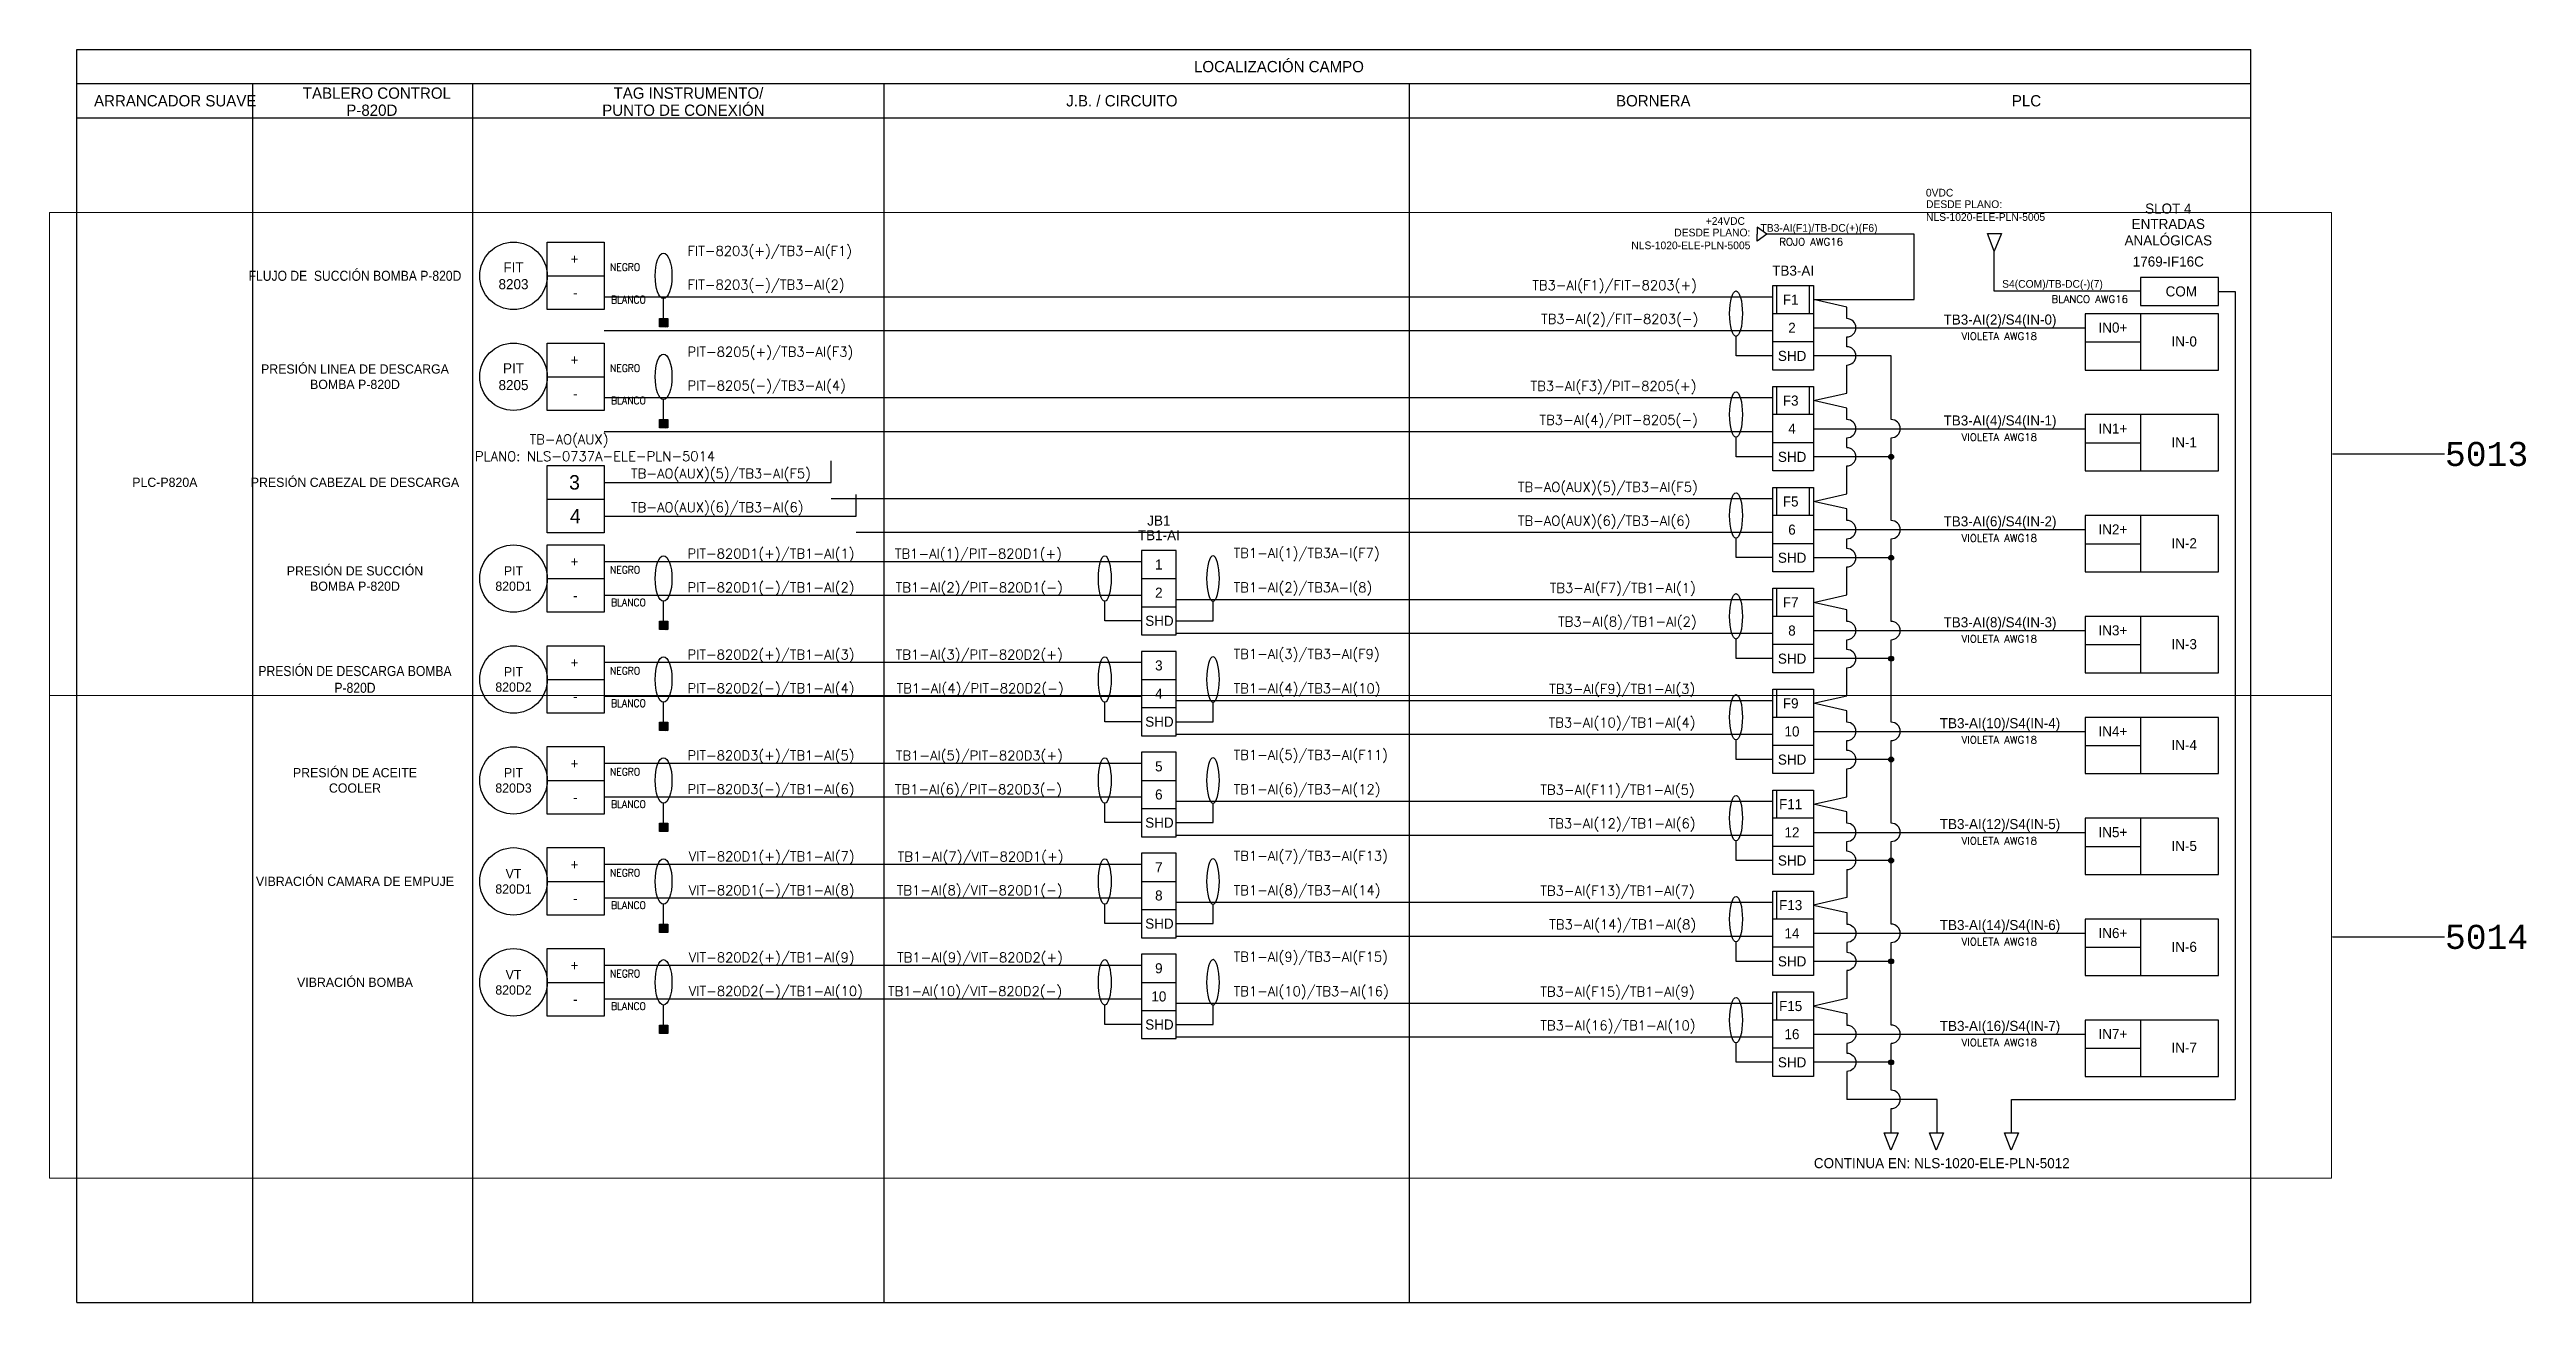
# Model space of a CAD drawing. Extents: x 3071 to 4078, y -308 to 7.
# Drawn here: x 3563 to 4078, y -282 to -22 of the extents above; entities that cross this region are included whole.
import ezdxf
from ezdxf import colors
from ezdxf.entities.mleader import LeaderData, LeaderLine
from ezdxf.enums import TextEntityAlignment as Align
from ezdxf.math import Vec2, Vec3

# ---------------------------------------------------------------- set-up
doc = ezdxf.new("R2010")
doc.units = 0
doc.header["$LTSCALE"] = 0.1
doc.header["$MEASUREMENT"] = 0
doc.layers.get('Defpoints').update_dxf_attribs({"lineweight": 0})
for name, color, linetype, lineweight in [('EL-cables', 7, 'Continuous', 20), ('EL-componentes', 7, 'Continuous', 25), ('EL-titulos 3', 7, 'Continuous', 20)]:
    doc.layers.add(name, color=color, linetype=linetype, lineweight=lineweight)
doc.styles.add('F1A', font='amir.shx')
doc.styles.add('ROMANS', font='romans.shx')
doc.styles.get("Standard").update_dxf_attribs({"font": 'monotxt.shx'})

msp = doc.modelspace()

# ---------------------------------------------------------------- texts
at = {"lineweight": 25, "style": 'F1A'}
for s, height, p in [('LOCALIZACIÓN CAMPO', 2.34, (3818.79, -25.35)), ('TABLERO CONTROL', 2.34, (3631.4, -30.86)), ('TAG INSTRUMENTO/', 2.34, (3696.12, -30.86)), ('ARRANCADOR SUAVE', 2.34, (3589.51, -32.45)), ('P-820D', 2.34, (3630.35, -34.41)), ('PUNTO DE CONEXIÓN', 2.34, (3695.07, -34.41)), ('J.B. / CIRCUITO', 2.34, (3786.16, -32.45)), ('BORNERA', 2.34, (3896.55, -32.45)), ('PLC', 2.34, (3974.08, -32.45)), ('SLOT 4', 2.091, (4003.54, -54.84)), ('ANALÓGICAS', 2.091, (4003.54, -61.45)), ('ENTRADAS', 2.091, (4003.54, -58.04)), ('+', 2.09, (3672.45, -65.31)), ('TB3-AI', 2.091, (3925.61, -67.74)), ('1769-IF16C', 2.091, (4003.54, -65.85)), ('COM', 2.091, (4006.24, -72.05)), ('-', 2.09, (3672.61, -72.33)), ('F1', 2.091, (3925.09, -73.76)), ('TB3-AI(2)/S4(IN-0)', 2.0907, (3968.58, -77.9)), ('2', 2.09, (3925.36, -79.61)), ('IN0+', 2.091, (3992.03, -79.57)), ('IN-0', 2.091, (4006.84, -82.44)), ('+', 2.09, (3672.45, -86.28)), ('SHD', 2.091, (3925.39, -85.45)), ('-', 2.09, (3672.61, -93.29)), ('F3', 2.091, (3925.09, -94.73)), ('TB3-AI(4)/S4(IN-1)', 2.0907, (3968.58, -98.86)), ('4', 2.09, (3925.36, -100.57)), ('IN1+', 2.091, (3992.03, -100.54)), ('IN-1', 2.091, (4006.84, -103.4)), ('SHD', 2.091, (3925.39, -106.42)), ('3', 3, (3672.45, -111.72)), ('4', 3, (3672.61, -118.74)), ('F5', 2.091, (3925.09, -115.69)), ('TB1-AI', 2.091, (3793.84, -122.7)), ('JB1', 2.091, (3793.84, -119.66)), ('6', 2.09, (3925.36, -121.54)), ('TB3-AI(6)/S4(IN-2)', 2.0907, (3968.58, -119.82)), ('IN2+', 2.091, (3992.03, -121.5)), ('IN-2', 2.091, (4006.84, -124.37)), ('+', 2.09, (3672.45, -128.2)), ('1', 2.09, (3793.84, -128.79)), ('SHD', 2.091, (3925.39, -127.38)), ('2', 2.09, (3793.84, -134.63)), ('-', 2.09, (3672.61, -135.22)), ('F7', 2.091, (3925.09, -136.65)), ('SHD', 2.091, (3793.96, -140.48)), ('8', 2.09, (3925.36, -142.5)), ('TB3-AI(8)/S4(IN-3)', 2.0907, (3968.58, -140.79)), ('IN3+', 2.091, (3992.03, -142.46)), ('+', 2.09, (3672.45, -149.17)), ('3', 2.09, (3793.84, -149.75)), ('SHD', 2.091, (3925.39, -148.34)), ('IN-3', 2.091, (4006.84, -145.33)), ('-', 2.09, (3672.61, -156.18)), ('4', 2.09, (3793.84, -155.6)), ('F9', 2.091, (3925.09, -157.62)), ('SHD', 2.091, (3793.96, -161.44)), ('10', 2.091, (3925.36, -163.46)), ('TB3-AI(10)/S4(IN-4)', 2.0907, (3968.58, -161.75)), ('IN4+', 2.091, (3992.03, -163.43)), ('+', 2.09, (3672.45, -170.13)), ('5', 2.09, (3793.84, -170.72)), ('SHD', 2.091, (3925.39, -169.31)), ('IN-4', 2.091, (4006.84, -166.29)), ('-', 2.09, (3672.61, -177.14)), ('6', 2.09, (3793.84, -176.56)), ('F11', 2.091, (3925.09, -178.58)), ('SHD', 2.091, (3793.96, -182.41)), ('12', 2.091, (3925.36, -184.43)), ('TB3-AI(12)/S4(IN-5)', 2.0907, (3968.58, -182.71)), ('IN5+', 2.091, (3992.03, -184.39)), ('SHD', 2.091, (3925.39, -190.27)), ('IN-5', 2.091, (4006.84, -187.26)), ('+', 2.09, (3672.45, -191.12)), ('7', 2.09, (3793.84, -191.7)), ('-', 2.09, (3672.61, -198.13)), ('8', 2.09, (3793.84, -197.54)), ('F13', 2.091, (3925.09, -199.54)), ('SHD', 2.091, (3793.96, -203.39)), ('14', 2.091, (3925.36, -205.39)), ('TB3-AI(14)/S4(IN-6)', 2.0907, (3968.58, -203.68)), ('IN6+', 2.091, (3992.03, -205.35)), ('SHD', 2.091, (3925.39, -211.23)), ('IN-6', 2.091, (4006.84, -208.22)), ('+', 2.09, (3672.45, -212.08)), ('9', 2.09, (3793.84, -212.66)), ('-', 2.09, (3672.61, -219.09)), ('10', 2.091, (3793.84, -218.51)), ('F15', 2.091, (3925.09, -220.51)), ('SHD', 2.091, (3793.96, -224.35)), ('16', 2.091, (3925.36, -226.35)), ('TB3-AI(16)/S4(IN-7)', 2.0907, (3968.58, -224.64)), ('IN7+', 2.091, (3992.03, -226.32)), ('SHD', 2.091, (3925.39, -232.2)), ('IN-7', 2.091, (4006.84, -229.18)), ('CONTINUA EN: NLS-1020-ELE-PLN-5012', 2.0907, (3956.48, -253.15))]:
    msp.add_text(s, height=height, dxfattribs=at).set_placement(p, align=Align.MIDDLE_CENTER)
at = {"lineweight": 25, "style": 'ROMANS'}
for s, height, p in [('ROJO AWG16', 1.544, (3922.73, -62.53)), ('FIT-8203(+)/TB3-AI(F1)', 2, (3695.91, -64.63)), ('FIT-8203(-)/TB3-AI(2)', 2, (3695.91, -71.65)), ('TB3-AI(F1)/FIT-8203(+)', 2, (3871.41, -71.76)), ('TB3-AI(2)/FIT-8203(-)', 2, (3873.25, -78.77)), ('BLANCO AWG16', 1.5444, (3979.27, -74.42)), ('VIOLETA AWG18', 1.5444, (3960.58, -82.13)), ('PIT-8205(+)/TB3-AI(F3)', 2, (3695.91, -85.6)), ('PIT-8205(-)/TB3-AI(4)', 2, (3695.91, -92.61)), ('TB3-AI(F3)/PIT-8205(+)', 2, (3871.06, -92.72)), ('TB3-AI(4)/PIT-8205(-)', 2, (3872.9, -99.74)), ('TB-AO(AUX)', 2, (3663.13, -103.79)), ('VIOLETA AWG18', 1.5444, (3960.58, -103.1)), ('PLANO: NLS-0737A-ELE-PLN-5014', 2, (3651.77, -107.3)), ('TB-AO(AUX)(5)/TB3-AI(F5)', 2, (3684.19, -110.88)), ('TB-AO(AUX)(5)/TB3-AI(F5)', 2, (3868.42, -113.69)), ('TB-AO(AUX)(6)/TB3-AI(6)', 2, (3684.19, -117.9)), ('TB-AO(AUX)(6)/TB3-AI(6)', 2, (3868.42, -120.7)), ('VIOLETA AWG18', 1.5444, (3960.58, -124.06)), ('PIT-820D1(+)/TB1-AI(1)', 2, (3695.91, -127.52)), ('TB1-AI(1)/PIT-820D1(+)', 2, (3739, -127.53)), ('TB1-AI(1)/TB3A-I(F7)', 2, (3809.37, -127.4)), ('PIT-820D1(-)/TB1-AI(2)', 2, (3695.91, -134.54)), ('TB1-AI(2)/PIT-820D1(-)', 2, (3739.17, -134.55)), ('TB1-AI(2)/TB3A-I(8)', 2, (3809.37, -134.55)), ('TB3-AI(F7)/TB1-AI(1)', 2, (3875.04, -134.65)), ('TB3-AI(8)/TB1-AI(2)', 2, (3876.77, -141.65)), ('VIOLETA AWG18', 1.5444, (3960.58, -145.02)), ('PIT-820D2(+)/TB1-AI(3)', 2, (3695.91, -148.49)), ('TB1-AI(3)/PIT-820D2(+)', 2, (3739.17, -148.5)), ('TB1-AI(3)/TB3-AI(F9)', 2, (3809.37, -148.37)), ('PIT-820D2(-)/TB1-AI(4)', 2, (3695.91, -155.5)), ('TB1-AI(4)/PIT-820D2(-)', 2, (3739.36, -155.51)), ('TB1-AI(4)/TB3-AI(10)', 2, (3809.37, -155.52)), ('TB3-AI(F9)/TB1-AI(3)', 2, (3874.93, -155.61)), ('TB3-AI(10)/TB1-AI(4)', 2, (3874.81, -162.62)), ('VIOLETA AWG18', 1.5444, (3960.58, -165.99)), ('PIT-820D3(+)/TB1-AI(5)', 2, (3695.91, -169.45)), ('TB1-AI(5)/PIT-820D3(+)', 2, (3739.19, -169.46)), ('TB1-AI(5)/TB3-AI(F11)', 2, (3809.37, -169.33)), ('PIT-820D3(-)/TB1-AI(6)', 2, (3695.91, -176.46)), ('TB1-AI(6)/PIT-820D3(-)', 2, (3739.01, -176.47)), ('TB1-AI(6)/TB3-AI(12)', 2, (3809.37, -176.48)), ('TB3-AI(F11)/TB1-AI(5)', 2, (3873.09, -176.58)), ('TB3-AI(12)/TB1-AI(6)', 2, (3874.81, -183.58)), ('VIT-820D1(+)/TB1-AI(7)', 2, (3696.19, -190.43)), ('TB1-AI(7)/VIT-820D1(+)', 2, (3739.58, -190.45)), ('TB1-AI(7)/TB3-AI(F13)', 2, (3809.37, -190.31)), ('VIOLETA AWG18', 1.5444, (3960.58, -186.95)), ('VIT-820D1(-)/TB1-AI(8)', 2, (3696.19, -197.45)), ('TB1-AI(8)/VIT-820D1(-)', 2, (3739.39, -197.46)), ('TB1-AI(8)/TB3-AI(14)', 2, (3809.37, -197.46)), ('TB3-AI(F13)/TB1-AI(7)', 2, (3873.09, -197.56)), ('TB3-AI(14)/TB1-AI(8)', 2, (3874.93, -204.56)), ('VIT-820D2(+)/TB1-AI(9)', 2, (3696.19, -211.4)), ('TB1-AI(9)/VIT-820D2(+)', 2, (3739.46, -211.41)), ('TB1-AI(9)/TB3-AI(F15)', 2, (3809.37, -211.28)), ('VIOLETA AWG18', 1.5444, (3960.58, -207.91)), ('VIT-820D2(-)/TB1-AI(10)', 2, (3696.19, -218.41)), ('TB1-AI(10)/VIT-820D2(-)', 2, (3737.57, -218.42)), ('TB1-AI(10)/TB3-AI(16)', 2, (3809.37, -218.43)), ('TB3-AI(F15)/TB1-AI(9)', 2, (3873.09, -218.52)), ('TB3-AI(16)/TB1-AI(10)', 2, (3873.09, -225.53)), ('VIOLETA AWG18', 1.5444, (3960.58, -228.88))]:
    msp.add_text(s, height=height, dxfattribs=at).set_placement(p)
at = {"lineweight": 25, "style": 'ROMANS', "width": 0.9}
for s, p in [('NEGRO', (3686.09, -67.79)), ('BLANCO', (3687.27, -74.54)), ('NEGRO', (3686.09, -88.75)), ('BLANCO', (3687.27, -95.5)), ('NEGRO', (3686.09, -130.68)), ('BLANCO', (3687.27, -137.43)), ('NEGRO', (3686.09, -151.64)), ('BLANCO', (3687.27, -158.39)), ('NEGRO', (3686.09, -172.61)), ('BLANCO', (3687.27, -179.36)), ('NEGRO', (3686.09, -193.59)), ('BLANCO', (3687.27, -200.34)), ('NEGRO', (3686.09, -214.55)), ('BLANCO', (3687.27, -221.3))]:
    msp.add_text(s, height=1.544, dxfattribs=at).set_placement(p, align=Align.RIGHT)
at = {"lineweight": 25, "ltscale": 0.1, "attachment_point": 5, "style": 'F1A'}
for s, insert, char_height, width in [('FIT^J8203', (3659.78, -68.82), 2.091, 16.8562), ('{\\W0.9;FLUJO DE  SUCCIÓN BOMBA P-820D}', (3626.85, -68.82), 2.0907, 43.3753), ('{\\fAller|b0|i0|c0|p0;\\H0.91667x;PRESIÓN LINEA DE DESCARGA BOMBA P-820D}', (3626.85, -89.78), 2.0907, 43.3753), ('PIT\\P8205', (3659.78, -89.78), 2.091, 16.8562), ('{\\fAller|b0|i0|c0|p0;\\H0.91667x;PLC-P820A}', (3587.35, -111.72), 2.0907, 16.6305), ('{\\fAller|b0|i0|c0|p0;\\H0.91667x;\\C256;PRESIÓN CABEZAL DE DESCARGA}', (3626.85, -111.72), 2.0907, 43.3753), ('{\\fAller|b0|i0|c0|p0;\\H0.91667x;PRESIÓN DE SUCCIÓN \\PBOMBA P-820D}', (3626.85, -131.71), 2.0907, 43.3753), ('{\\fAller|b0|i0|c0|p0;\\H0.91667x;PIT\\P820D1}', (3659.78, -131.71), 2.0907, 16.8562), ('{\\W0.9;PRESIÓN DE DESCARGA BOMBA P-820D}', (3626.85, -152.67), 2.0907, 43.3753), ('{\\fAller|b0|i0|c0|p0;\\H0.91667x;PIT\\P820D2}', (3659.78, -152.67), 2.0907, 11.1693), ('{\\fAller|b0|i0|c0|p0;\\H0.91667x;\\C256;PRESIÓN DE ACEITE \\PCOOLER}', (3626.85, -173.64), 2.0907, 43.3753), ('{\\fAller|b0|i0|c0|p0;\\H0.91667x;PIT\\P820D3}', (3659.78, -173.64), 2.0907, 16.8562), ('{\\fAller|b0|i0|c0|p0;\\H0.91667x;\\C256;VIBRACIÓN CAMARA DE EMPUJE}', (3626.85, -194.62), 2.0907, 43.3753), ('{\\fAller|b0|i0|c0|p0;\\H0.91667x;VT\\P820D1}', (3659.78, -194.62), 2.0907, 16.8562), ('{\\fAller|b0|i0|c0|p0;\\H0.91667x;\\C256;VIBRACIÓN BOMBA}', (3626.85, -215.59), 2.0907, 43.3753), ('{\\fAller|b0|i0|c0|p0;\\H0.91667x;VT\\P820D2}', (3659.78, -215.59), 2.0907, 16.8562)]:
    msp.add_mtext(s, dxfattribs=dict(at, insert=insert, char_height=char_height, width=width))
at = {"layer": 'EL-titulos 3', "lineweight": 25, "style": 'F1A'}
for s, p in [('0VDC', (3953.18, -52.34)), ('+24VDC', (3907.45, -58.23)), ('TB3-AI(F1)/TB-DC(+)(F6)', (3918.82, -59.66)), ('S4(COM)/TB-DC(-)(7)', (3969.02, -71.29))]:
    msp.add_text(s, height=1.6, dxfattribs=at).set_placement(p)
at = {"layer": 'EL-titulos 3', "lineweight": 25, "char_height": 1.6, "width": 36.4521, "attachment_point": 1, "style": 'F1A'}
for s, insert in [('\\pxql;DESDE PLANO: NLS-1020-ELE-PLN-5005 ', (3953.21, -53.13)), ('\\pxqr;DESDE PLANO: NLS-1020-ELE-PLN-5005 ', (3880.27, -59.02))]:
    msp.add_mtext(s, dxfattribs=dict(at, insert=insert))

# ---------------------------------------------------------------- hatches: boundary and pattern name
at = {"lineweight": 25, "ltscale": 88}
h = msp.add_hatch(dxfattribs=at)
h.set_pattern_fill('ANSI31', color=256, scale=0.467995)
h.set_pattern_definition([(45, (2752.959166, -923.22192), (-0.0413652925, 0.0413652925), [])])
h.paths.add_polyline_path([(3690.1, -77.69), (3690.1, -79.43), (3691.83, -79.43), (3691.83, -77.69)])
h = msp.add_hatch(dxfattribs=at)
h.set_pattern_fill('ANSI31', color=256, scale=0.467995)
h.set_pattern_definition([(45, (2752.959166, -944.185244), (-0.0413652925, 0.0413652925), [])])
h.paths.add_polyline_path([(3690.1, -98.65), (3690.1, -100.39), (3691.83, -100.39), (3691.83, -98.65)])
at = {"ltscale": 0.1}
h = msp.add_hatch(color=256, dxfattribs=at)
h.dxf.hatch_style = 1
edge = h.paths.add_edge_path()
edge.add_arc((3945.96, -106.42), 0.509, 0, 360)
h = msp.add_hatch(color=256, dxfattribs=at)
h.dxf.hatch_style = 1
edge = h.paths.add_edge_path()
edge.add_arc((3945.96, -127.38), 0.509, 0, 360)
at = {"lineweight": 25, "ltscale": 88}
h = msp.add_hatch(dxfattribs=at)
h.set_pattern_fill('ANSI31', color=256, scale=0.467995)
h.set_pattern_definition([(45, (2752.959166, -986.11189), (-0.0413652925, 0.0413652925), [])])
h.paths.add_polyline_path([(3690.1, -140.57), (3690.1, -142.32), (3691.83, -142.32), (3691.83, -140.57)])
at = {"ltscale": 0.1}
h = msp.add_hatch(color=256, dxfattribs=at)
h.dxf.hatch_style = 1
edge = h.paths.add_edge_path()
edge.add_arc((3945.96, -148.34), 0.509, 0, 360)
at = {"lineweight": 25, "ltscale": 88}
h = msp.add_hatch(dxfattribs=at)
h.set_pattern_fill('ANSI31', color=256, scale=0.467995)
h.set_pattern_definition([(45, (2752.959166, -1007.075217), (-0.0413652925, 0.0413652925), [])])
h.paths.add_polyline_path([(3690.1, -161.54), (3690.1, -163.28), (3691.83, -163.28), (3691.83, -161.54)])
at = {"ltscale": 0.1}
h = msp.add_hatch(color=256, dxfattribs=at)
h.dxf.hatch_style = 1
edge = h.paths.add_edge_path()
edge.add_arc((3945.96, -169.31), 0.509, 0, 360)
at = {"lineweight": 25, "ltscale": 88}
h = msp.add_hatch(dxfattribs=at)
h.set_pattern_fill('ANSI31', color=256, scale=0.467995)
h.set_pattern_definition([(45, (2752.959166, -1028.03854), (-0.0413652925, 0.0413652925), [])])
h.paths.add_polyline_path([(3690.1, -182.5), (3690.1, -184.24), (3691.83, -184.24), (3691.83, -182.5)])
at = {"ltscale": 0.1}
h = msp.add_hatch(color=256, dxfattribs=at)
h.dxf.hatch_style = 1
edge = h.paths.add_edge_path()
edge.add_arc((3945.96, -190.27), 0.509, 0, 360)
at = {"lineweight": 25, "ltscale": 88}
h = msp.add_hatch(dxfattribs=at)
h.set_pattern_fill('ANSI31', color=256, scale=0.467995)
h.set_pattern_definition([(45, (2752.9592, -1049.02296), (-0.0413652925, 0.0413652925), [])])
h.paths.add_polyline_path([(3690.1, -203.49), (3690.1, -205.23), (3691.83, -205.23), (3691.83, -203.49)])
at = {"ltscale": 0.1}
h = msp.add_hatch(color=256, dxfattribs=at)
h.dxf.hatch_style = 1
edge = h.paths.add_edge_path()
edge.add_arc((3945.96, -211.23), 0.509, 0, 360)
at = {"lineweight": 25, "ltscale": 88}
h = msp.add_hatch(dxfattribs=at)
h.set_pattern_fill('ANSI31', color=256, scale=0.467995)
h.set_pattern_definition([(45, (2752.9592, -1069.986285), (-0.0413652925, 0.0413652925), [])])
h.paths.add_polyline_path([(3690.1, -224.45), (3690.1, -226.19), (3691.83, -226.19), (3691.83, -224.45)])
at = {"ltscale": 0.1}
h = msp.add_hatch(color=256, dxfattribs=at)
h.dxf.hatch_style = 1
edge = h.paths.add_edge_path()
edge.add_arc((3945.96, -232.2), 0.509, 0, 360)

# ---------------------------------------------------------------- linework, layer by layer
at = {"lineweight": 25}
for p, q in [((3569.1, -21.81), (4020.65, -21.81)), ((3569.1, -282.09), (3569.1, -21.81)), ((4020.65, -282.09), (4020.65, -21.81)), ((4020.65, -28.9), (3569.1, -28.9)), ((3605.66, -282.09), (3605.66, -28.9)), ((3651.27, -28.9), (3651.27, -282.09)), ((3736.78, -282.09), (3736.78, -28.9)), ((3845.87, -28.9), (3845.87, -282.09)), ((3569.1, -36), (4020.65, -36)), ((3678.59, -61.81), (3678.59, -75.84)), ((3967.38, -72.01), (3967.38, -63.66)), ((3997.76, -72.01), (3967.38, -72.01)), ((3936.75, -75.32), (3929.85, -73.76)), ((3936.75, -77.71), (3936.75, -75.32)), ((4013.95, -72.05), (4017.4, -72.05)), ((4017.4, -72.05), (4017.4, -239.91)), ((3929.85, -79.61), (3986.28, -79.61)), ((3936.75, -83.55), (3936.75, -81.51)), ((3678.59, -82.77), (3678.59, -96.8)), ((3936.75, -93.17), (3936.75, -87.36)), ((3929.85, -94.73), (3936.75, -93.17)), ((3936.75, -96.29), (3929.85, -94.73)), ((3936.75, -98.67), (3936.75, -96.29)), ((3929.85, -100.57), (3986.28, -100.57)), ((3936.75, -104.51), (3936.75, -102.48)), ((3678.59, -108.22), (3678.59, -115.23)), ((3678.59, -115.23), (3678.59, -122.24)), ((3929.85, -121.54), (3986.28, -121.54)), ((3678.59, -124.7), (3678.59, -138.72)), ((3790.24, -131.71), (3797.44, -131.71)), ((3929.85, -142.5), (3986.28, -142.5)), ((3678.59, -145.66), (3678.59, -159.69)), ((3790.24, -152.67), (3797.44, -152.67)), ((3929.85, -163.46), (3986.28, -163.46)), ((3678.59, -166.62), (3678.59, -180.65)), ((3790.24, -173.64), (3797.44, -173.64)), ((3929.85, -184.43), (3986.28, -184.43)), ((3678.59, -187.61), (3678.59, -201.64)), ((3790.24, -194.62), (3797.44, -194.62)), ((3929.85, -205.39), (3986.28, -205.39)), ((3678.59, -208.57), (3678.59, -222.6)), ((3790.24, -215.59), (3797.44, -215.59)), ((3929.85, -226.35), (3986.28, -226.35)), ((3569.1, -282.09), (4020.65, -282.09))]:
    msp.add_line(p, q, dxfattribs=at)
at = {"lineweight": 25, "ltscale": 88}
for p, q in [((3997.81, -88.38), (3997.81, -76.69)), ((3986.28, -82.53), (3997.81, -82.53)), ((3997.81, -109.34), (3997.81, -97.65)), ((3986.28, -103.5), (3997.81, -103.5)), ((3997.81, -130.3), (3997.81, -118.61)), ((3986.28, -124.46), (3997.81, -124.46)), ((3997.81, -151.27), (3997.81, -139.58)), ((3986.28, -145.42), (3997.81, -145.42)), ((3997.81, -172.23), (3997.81, -160.54)), ((3986.28, -166.39), (3997.81, -166.39)), ((3997.81, -193.19), (3997.81, -181.5)), ((3986.28, -187.35), (3997.81, -187.35)), ((3997.81, -214.16), (3997.81, -202.47)), ((3986.28, -208.31), (3997.81, -208.31)), ((3997.81, -235.12), (3997.81, -223.43)), ((3986.28, -229.28), (3997.81, -229.28))]:
    msp.add_line(p, q, dxfattribs=at)
at = {"ltscale": 0.1}
for p, q in [((3725.78, -111.72), (3725.78, -107.24)), ((3678.59, -111.72), (3725.78, -111.72)), ((3730.95, -118.74), (3730.95, -114.25)), ((3678.59, -118.74), (3730.95, -118.74))]:
    msp.add_line(p, q, dxfattribs=at)
at = {"lineweight": 25, "ltscale": 0.1}
for p, q in [((3790.24, -128.2), (3678.59, -128.2)), ((3790.24, -135.22), (3678.59, -135.22)), ((3790.24, -149.17), (3678.59, -149.17)), ((3790.24, -156.18), (3678.59, -156.18)), ((3790.24, -170.13), (3678.59, -170.13)), ((3790.24, -177.14), (3678.59, -177.14)), ((3790.24, -191.12), (3678.59, -191.12)), ((3790.24, -198.13), (3678.59, -198.13)), ((3790.24, -212.08), (3678.59, -212.08)), ((3790.24, -219.09), (3678.59, -219.09))]:
    msp.add_line(p, q, dxfattribs=at)
at = {"lineweight": 25, "ltscale": 100}
for points in [[(3968.91, -60.05), (3967.38, -63.66), (3965.99, -60.05), (3968.91, -60.05)], [(3947.42, -246.87), (3945.89, -250.47), (3944.5, -246.87), (3947.42, -246.87)], [(3956.84, -246.87), (3955.31, -250.47), (3953.92, -246.87), (3956.84, -246.87)], [(3972.43, -246.87), (3970.9, -250.47), (3969.51, -246.87), (3972.43, -246.87)]]:
    msp.add_lwpolyline(points, dxfattribs=at)
at = {"lineweight": 25}
for points in [[(3666.79, -61.81), (3678.59, -61.81)], [(3678.59, -75.84), (3666.79, -75.84), (3666.79, -61.81)], [(3666.79, -68.82), (3678.59, -68.82)], [(3929.85, -70.84), (3929.85, -88.38), (3921.37, -88.38), (3921.37, -70.84)], [(3921.37, -70.84), (3929.85, -70.84)], [(3922.19, -76.69), (3922.19, -70.84)], [(3929.02, -76.69), (3929.02, -70.84)], [(3929.85, -76.69), (3921.37, -76.69)], [(3666.79, -82.77), (3678.59, -82.77)], [(3678.59, -96.8), (3666.79, -96.8), (3666.79, -82.77)], [(3929.85, -82.53), (3921.37, -82.53)], [(3666.79, -89.78), (3678.59, -89.78)], [(3929.85, -91.81), (3929.85, -109.34), (3921.37, -109.34), (3921.37, -91.81)], [(3921.37, -91.81), (3929.85, -91.81)], [(3922.19, -97.65), (3922.19, -91.81)], [(3929.02, -97.65), (3929.02, -91.81)], [(3929.85, -97.65), (3921.37, -97.65)], [(3929.85, -103.5), (3921.37, -103.5)], [(3666.79, -108.22), (3678.59, -108.22)], [(3678.59, -122.24), (3666.79, -122.24), (3666.79, -108.22)], [(3929.85, -112.77), (3929.85, -130.3), (3921.37, -130.3), (3921.37, -112.77)], [(3921.37, -112.77), (3929.85, -112.77)], [(3922.19, -118.61), (3922.19, -112.77)], [(3929.02, -118.61), (3929.02, -112.77)], [(3666.79, -115.23), (3678.59, -115.23)], [(3929.85, -118.61), (3921.37, -118.61)], [(3666.79, -124.7), (3678.59, -124.7)], [(3678.59, -138.72), (3666.79, -138.72), (3666.79, -124.7)], [(3929.85, -124.46), (3921.37, -124.46)], [(3666.79, -131.71), (3678.59, -131.71)], [(3929.85, -133.73), (3929.85, -151.27), (3921.37, -151.27), (3921.37, -133.73)], [(3921.37, -133.73), (3929.85, -133.73)], [(3922.19, -139.58), (3922.19, -133.73)], [(3790.24, -137.56), (3790.24, -143.4), (3797.44, -143.4), (3797.44, -137.56)], [(3929.85, -139.58), (3921.37, -139.58)], [(3666.79, -145.66), (3678.59, -145.66)], [(3678.59, -159.69), (3666.79, -159.69), (3666.79, -145.66)], [(3929.85, -145.42), (3921.37, -145.42)], [(3666.79, -152.67), (3678.59, -152.67)], [(3790.24, -158.52), (3790.24, -164.36), (3797.44, -164.36), (3797.44, -158.52)], [(3929.85, -154.7), (3929.85, -172.23), (3921.37, -172.23), (3921.37, -154.7)], [(3921.37, -154.7), (3929.85, -154.7)], [(3922.19, -160.54), (3922.19, -154.7)], [(3929.85, -160.54), (3921.37, -160.54)], [(3666.79, -166.62), (3678.59, -166.62)], [(3678.59, -180.65), (3666.79, -180.65), (3666.79, -166.62)], [(3929.85, -166.39), (3921.37, -166.39)], [(3666.79, -173.64), (3678.59, -173.64)], [(3790.24, -179.48), (3790.24, -185.33), (3797.44, -185.33), (3797.44, -179.48)], [(3929.85, -175.66), (3929.85, -193.19), (3921.37, -193.19), (3921.37, -175.66)], [(3921.37, -175.66), (3929.85, -175.66)], [(3922.19, -181.5), (3922.19, -175.66)], [(3929.85, -181.5), (3921.37, -181.5)], [(3666.79, -187.61), (3678.59, -187.61)], [(3678.59, -201.64), (3666.79, -201.64), (3666.79, -187.61)], [(3929.85, -187.35), (3921.37, -187.35)], [(3666.79, -194.62), (3678.59, -194.62)], [(3790.24, -200.47), (3790.24, -206.31), (3797.44, -206.31), (3797.44, -200.47)], [(3929.85, -196.62), (3929.85, -214.16), (3921.37, -214.16), (3921.37, -196.62)], [(3921.37, -196.62), (3929.85, -196.62)], [(3922.19, -202.47), (3922.19, -196.62)], [(3929.85, -202.47), (3921.37, -202.47)], [(3666.79, -208.57), (3678.59, -208.57)], [(3678.59, -222.6), (3666.79, -222.6), (3666.79, -208.57)], [(3929.85, -208.31), (3921.37, -208.31)], [(3666.79, -215.59), (3678.59, -215.59)], [(3929.85, -217.59), (3929.85, -235.12), (3921.37, -235.12), (3921.37, -217.59)], [(3921.37, -217.59), (3929.85, -217.59)], [(3922.19, -223.43), (3922.19, -217.59)], [(3790.24, -221.43), (3790.24, -227.28), (3797.44, -227.28), (3797.44, -221.43)], [(3929.85, -223.43), (3921.37, -223.43)], [(3929.85, -229.28), (3921.37, -229.28)]]:
    msp.add_lwpolyline(points, dxfattribs=at)
for points in [[(4013.95, -69.13), (3997.76, -69.13), (3997.76, -74.97), (4013.95, -74.97)], [(4013.95, -76.69), (3986.28, -76.69), (3986.28, -88.38), (4013.95, -88.38)], [(4013.95, -97.65), (3986.28, -97.65), (3986.28, -109.34), (4013.95, -109.34)], [(4013.95, -118.61), (3986.28, -118.61), (3986.28, -130.3), (4013.95, -130.3)], [(3797.44, -125.87), (3790.24, -125.87), (3790.24, -137.56), (3797.44, -137.56)], [(4013.95, -139.58), (3986.28, -139.58), (3986.28, -151.27), (4013.95, -151.27)], [(3797.44, -146.83), (3790.24, -146.83), (3790.24, -158.52), (3797.44, -158.52)], [(4013.95, -160.54), (3986.28, -160.54), (3986.28, -172.23), (4013.95, -172.23)], [(3797.44, -167.79), (3790.24, -167.79), (3790.24, -179.48), (3797.44, -179.48)], [(4013.95, -181.5), (3986.28, -181.5), (3986.28, -193.19), (4013.95, -193.19)], [(3797.44, -188.78), (3790.24, -188.78), (3790.24, -200.47), (3797.44, -200.47)], [(4013.95, -202.47), (3986.28, -202.47), (3986.28, -214.16), (4013.95, -214.16)], [(3797.44, -209.74), (3790.24, -209.74), (3790.24, -221.43), (3797.44, -221.43)], [(4013.95, -223.43), (3986.28, -223.43), (3986.28, -235.12), (4013.95, -235.12)]]:
    msp.add_lwpolyline(points, close=True, dxfattribs=at)
at = {"lineweight": 25, "ltscale": 0.1}
for points in [[(3678.59, -73.16), (3921.37, -73.16)], [(3678.59, -80.17), (3921.37, -80.17)], [(3678.59, -94.12), (3921.37, -94.12)], [(3678.59, -101.14), (3921.37, -101.14)], [(3725.78, -115.09), (3921.37, -115.09)], [(3730.95, -122.1), (3921.37, -122.1)], [(3797.44, -136.05), (3921.37, -136.05)], [(3797.44, -143.06), (3921.37, -143.06)], [(3797.44, -157.01), (3921.37, -157.01)], [(3797.44, -164.03), (3921.37, -164.03)], [(3797.44, -177.98), (3921.37, -177.98)], [(3797.44, -184.99), (3921.37, -184.99)], [(3797.44, -198.96), (3921.37, -198.96)], [(3797.44, -205.97), (3921.37, -205.97)], [(3797.44, -219.92), (3921.37, -219.92)], [(3797.44, -226.94), (3921.37, -226.94)], [(3955.55, -246.87), (3955.55, -239.91), (3936.75, -239.91)], [(3970.97, -246.87), (3970.97, -239.91), (4017.4, -239.91)]]:
    msp.add_lwpolyline(points, dxfattribs=at)
at = {"lineweight": 25, "ltscale": 88}
for points in [[(3690.96, -77.69), (3690.96, -73.54)], [(3921.37, -85.43), (3913.74, -85.43), (3913.74, -81.39)], [(3945.96, -98.67), (3945.96, -85.45), (3929.85, -85.45)], [(3690.96, -98.65), (3690.96, -94.51)], [(3921.37, -106.4), (3913.74, -106.4), (3913.74, -102.35)], [(3945.96, -106.42), (3945.96, -102.48)], [(3945.96, -106.42), (3945.96, -106.42), (3929.85, -106.42)], [(3945.96, -119.63), (3945.96, -106.42), (3929.85, -106.42)], [(3921.37, -127.36), (3913.74, -127.36), (3913.74, -123.31)], [(3945.96, -127.38), (3945.96, -123.44)], [(3945.96, -127.38), (3945.96, -127.38), (3929.85, -127.38)], [(3945.96, -140.6), (3945.96, -127.38), (3929.85, -127.38)], [(3690.96, -140.57), (3690.96, -136.43)], [(3790.24, -140.48), (3782.6, -140.48), (3782.6, -136.43)], [(3797.44, -140.48), (3805.09, -140.48), (3805.09, -136.43)], [(3921.37, -148.32), (3913.74, -148.32), (3913.74, -144.28)], [(3945.96, -148.34), (3945.96, -148.34), (3929.85, -148.34)], [(3945.96, -161.56), (3945.96, -148.34), (3929.85, -148.34)], [(3945.96, -148.34), (3945.96, -144.4)], [(3690.96, -161.54), (3690.96, -157.4)], [(3790.24, -161.44), (3782.6, -161.44), (3782.6, -157.4)], [(3797.44, -161.44), (3805.09, -161.44), (3805.09, -157.4)], [(3921.37, -169.29), (3913.74, -169.29), (3913.74, -165.24)], [(3945.96, -169.31), (3945.96, -169.31), (3929.85, -169.31)], [(3945.96, -182.52), (3945.96, -169.31), (3929.85, -169.31)], [(3945.96, -169.31), (3945.96, -165.37)], [(3690.96, -182.5), (3690.96, -178.36)], [(3790.24, -182.41), (3782.6, -182.41), (3782.6, -178.36)], [(3797.44, -182.41), (3805.09, -182.41), (3805.09, -178.36)], [(3921.37, -190.25), (3913.74, -190.25), (3913.74, -186.2)], [(3945.96, -190.27), (3945.96, -190.27), (3929.85, -190.27)], [(3945.96, -203.49), (3945.96, -190.27), (3929.85, -190.27)], [(3945.96, -190.27), (3945.96, -186.33)], [(3690.96, -203.49), (3690.96, -199.34)], [(3790.24, -203.39), (3782.6, -203.39), (3782.6, -199.34)], [(3797.44, -203.39), (3805.09, -203.39), (3805.09, -199.34)], [(3921.37, -211.23), (3913.74, -211.23), (3913.74, -207.19)], [(3945.96, -211.23), (3945.96, -207.29)], [(3945.96, -211.23), (3945.96, -211.23), (3929.85, -211.23)], [(3945.96, -224.45), (3945.96, -211.23), (3929.85, -211.23)], [(3690.96, -224.45), (3690.96, -220.31)], [(3790.24, -224.35), (3782.6, -224.35), (3782.6, -220.31)], [(3797.44, -224.35), (3805.09, -224.35), (3805.09, -220.31)], [(3921.37, -232.2), (3913.74, -232.2), (3913.74, -228.15)], [(3945.96, -238.01), (3945.96, -228.26)], [(3945.96, -232.2), (3945.96, -232.2), (3929.85, -232.2)], [(3945.96, -246.87), (3945.96, -241.81)]]:
    msp.add_lwpolyline(points, dxfattribs=at)
for points in [[(3690.1, -77.69), (3691.83, -77.69), (3691.83, -79.43), (3690.1, -79.43)], [(3690.1, -98.65), (3691.83, -98.65), (3691.83, -100.39), (3690.1, -100.39)], [(3690.1, -140.57), (3691.83, -140.57), (3691.83, -142.32), (3690.1, -142.32)], [(3690.1, -161.54), (3691.83, -161.54), (3691.83, -163.28), (3690.1, -163.28)], [(3690.1, -182.5), (3691.83, -182.5), (3691.83, -184.24), (3690.1, -184.24)], [(3690.1, -203.49), (3691.83, -203.49), (3691.83, -205.23), (3690.1, -205.23)], [(3690.1, -224.45), (3691.83, -224.45), (3691.83, -226.19), (3690.1, -226.19)]]:
    msp.add_lwpolyline(points, close=True, dxfattribs=at)
at = {"lineweight": 25}
for points in [[(3936.75, -129.29, 1), (3936.75, -125.48), (3936.75, -123.44, 1), (3936.75, -119.63), (3936.75, -117.25), (3929.85, -115.69), (3936.75, -114.13), (3936.75, -108.32)], [(3936.75, -150.25, 1), (3936.75, -146.44), (3936.75, -144.4, 1), (3936.75, -140.6), (3936.75, -138.21), (3929.85, -136.65), (3936.75, -135.09), (3936.75, -129.29)], [(3936.75, -171.21, 1), (3936.75, -167.4), (3936.75, -165.37, 1), (3936.75, -161.56), (3936.75, -159.18), (3929.85, -157.62), (3936.75, -156.06), (3936.75, -150.25)], [(3936.75, -192.18, 1), (3936.75, -188.37), (3936.75, -186.33, 1), (3936.75, -182.52), (3936.75, -180.14), (3929.85, -178.58), (3936.75, -177.02), (3936.75, -171.21)], [(3936.75, -192.18), (3936.75, -197.98), (3929.85, -199.54), (3936.75, -201.1), (3936.75, -203.49, -1), (3936.75, -207.29), (3936.75, -209.33, -1), (3936.75, -213.14), (3936.75, -218.95), (3929.85, -220.51)], [(3929.85, -220.51), (3936.75, -222.07), (3936.75, -224.45, -1), (3936.75, -228.26), (3936.75, -230.29, -1), (3936.75, -234.1), (3936.75, -239.91)]]:
    msp.add_lwpolyline(points, format="xyb", dxfattribs=at)
for centre in [(3659.78, -68.82), (3659.78, -89.78), (3659.78, -131.71), (3659.78, -152.67), (3659.78, -173.64), (3659.78, -194.62), (3659.78, -215.59)]:
    msp.add_circle(centre, 7.01, dxfattribs=at)
at = {"ltscale": 0.1}
for centre in [(3945.96, -106.42), (3945.96, -127.38), (3945.96, -148.34), (3945.96, -169.31), (3945.96, -190.27), (3945.96, -211.23), (3945.96, -232.2)]:
    msp.add_circle(centre, 0.509, dxfattribs=at)
at = {"lineweight": 25}
for centre in [(3936.75, -79.61), (3936.75, -85.45), (3936.75, -100.57), (3945.96, -100.57), (3936.75, -106.42), (3945.96, -121.54), (3945.96, -142.5), (3945.96, -163.46), (3945.96, -184.43), (3945.96, -205.39), (3945.96, -226.35), (3945.96, -239.91)]:
    msp.add_arc(centre, 1.9, 270, 90, dxfattribs=at)
at = {"lineweight": 25, "ltscale": 50}
for centre, ratio in [((3690.96, -68.82), 0.369403), ((3913.74, -76.67), 0.281569), ((3690.96, -89.78), 0.369403), ((3913.74, -97.63), 0.281569), ((3913.74, -118.59), 0.281569), ((3690.96, -131.71), 0.369403), ((3782.6, -131.71), 0.281569), ((3913.74, -139.56), 0.281569), ((3690.96, -152.67), 0.369403), ((3782.6, -152.67), 0.281569), ((3913.74, -160.52), 0.281569), ((3690.96, -173.64), 0.369403), ((3782.6, -173.64), 0.281569), ((3913.74, -181.48), 0.281569), ((3690.96, -194.62), 0.369403), ((3782.6, -194.62), 0.281569), ((3913.74, -202.47), 0.281569), ((3690.96, -215.59), 0.369403), ((3782.6, -215.59), 0.281569), ((3913.74, -223.43), 0.281569)]:
    msp.add_ellipse(centre, major_axis=(0, -4.72), ratio=ratio, dxfattribs=at)
at = {"lineweight": 25, "ltscale": 50, "extrusion": (0, 0, -1)}
for centre in [(3805.09, -131.71), (3805.09, -152.67), (3805.09, -173.64), (3805.09, -194.62), (3805.09, -215.59)]:
    msp.add_ellipse(centre, major_axis=(0, -4.72), ratio=0.281569, dxfattribs=at)
at = {"layer": 'Defpoints', "color": 6, "ltscale": 0.1}
msp.add_lwpolyline([(3563.4, -55.66), (4037.45, -55.66), (4037.45, -155.98), (3563.4, -155.98)], close=True, dxfattribs=at)
at = {"layer": 'Defpoints', "color": 1, "ltscale": 0.1}
msp.add_lwpolyline([(3563.4, -155.98), (4037.45, -155.98), (4037.45, -256.3), (3563.4, -256.3)], close=True, dxfattribs=at)
at = {"layer": 'EL-cables', "lineweight": 25}
msp.add_lwpolyline([(3929.85, -73.76), (3950.74, -73.76), (3950.74, -60.17), (3920.15, -60.17), (3918.12, -61.62), (3918.12, -60.18)], dxfattribs=at)
at = {"layer": 'EL-componentes', "lineweight": 25}
msp.add_lwpolyline([(3920.15, -60.17), (3918.12, -58.72), (3918.12, -60.16)], dxfattribs=at)

msp.set_redraw_order([(e.dxf.handle, doc.entitydb.next_handle()) for e in msp.query("TEXT MTEXT ATTDEF DIMENSION ARC_DIMENSION")])  # texts and dimensions are drawn at this point

# ---------------------------------------------------------------- leaders
at = {"layer": 'Defpoints', "color": 6, "ltscale": 0.1}
ml = msp.add_multileader_mtext('Standard', dxfattribs=at)
ml.set_content('5013', color=6)
ml.set_leader_properties()
ml.build(insert=Vec2(0, 0))
ml.multileader.update_dxf_attribs({"text_right_attachment_type": 6, "dogleg_length": 0.36, "arrow_head_size": 0.18})
ctx = ml.context
ctx.base_point, ctx.char_height, ctx.arrow_head_size, ctx.landing_gap_size, ctx.plane_origin = Vec3(4060.91, -105.82), 5, 0.18, 0.09, Vec3(4037.45, -105.82)
ctx.right_attachment = 6
notes = []
notes.append((ctx, [(0, (1, 1, 0), (4060.55, -105.82), (1, 0), 0.36, [(0, [(4037.45, -105.82)], 0, [])])]))
ctx.mtext.insert, ctx.mtext.flow_direction = Vec3(4061, -103.32), 5
at = {"layer": 'Defpoints', "color": 1, "ltscale": 0.1}
ml = msp.add_multileader_mtext('Standard', dxfattribs=at)
ml.set_content('5014', color=1)
ml.set_leader_properties()
ml.build(insert=Vec2(0, 0))
ml.multileader.update_dxf_attribs({"text_right_attachment_type": 6, "dogleg_length": 0.36, "arrow_head_size": 0.18})
ctx = ml.context
ctx.base_point, ctx.char_height, ctx.arrow_head_size, ctx.landing_gap_size, ctx.plane_origin = Vec3(4060.91, -206.14), 5, 0.18, 0.09, Vec3(4037.45, -206.14)
ctx.right_attachment = 6
notes.append((ctx, [(0, (1, 1, 0), (4060.55, -206.14), (1, 0), 0.36, [(0, [(4037.45, -206.14)], 0, [])])]))
ctx.mtext.insert, ctx.mtext.flow_direction = Vec3(4061, -203.64), 5
for ctx, leaders in notes:
    for number, flags, end, landing, length, lines in leaders:
        leader = LeaderData()
        leader.index, (leader.has_last_leader_line, leader.has_dogleg_vector, leader.attachment_direction) = number, flags
        leader.last_leader_point, leader.dogleg_vector, leader.dogleg_length = Vec3(end), Vec3(landing), length
        for number, points, colour, breaks in lines:
            line = LeaderLine()
            line.index, line.vertices, line.color, line.breaks = number, Vec3.list(points), colors.encode_raw_color(colour), breaks
            leader.lines.append(line)
        ctx.leaders.append(leader)

doc.saveas('drawing.dxf')
